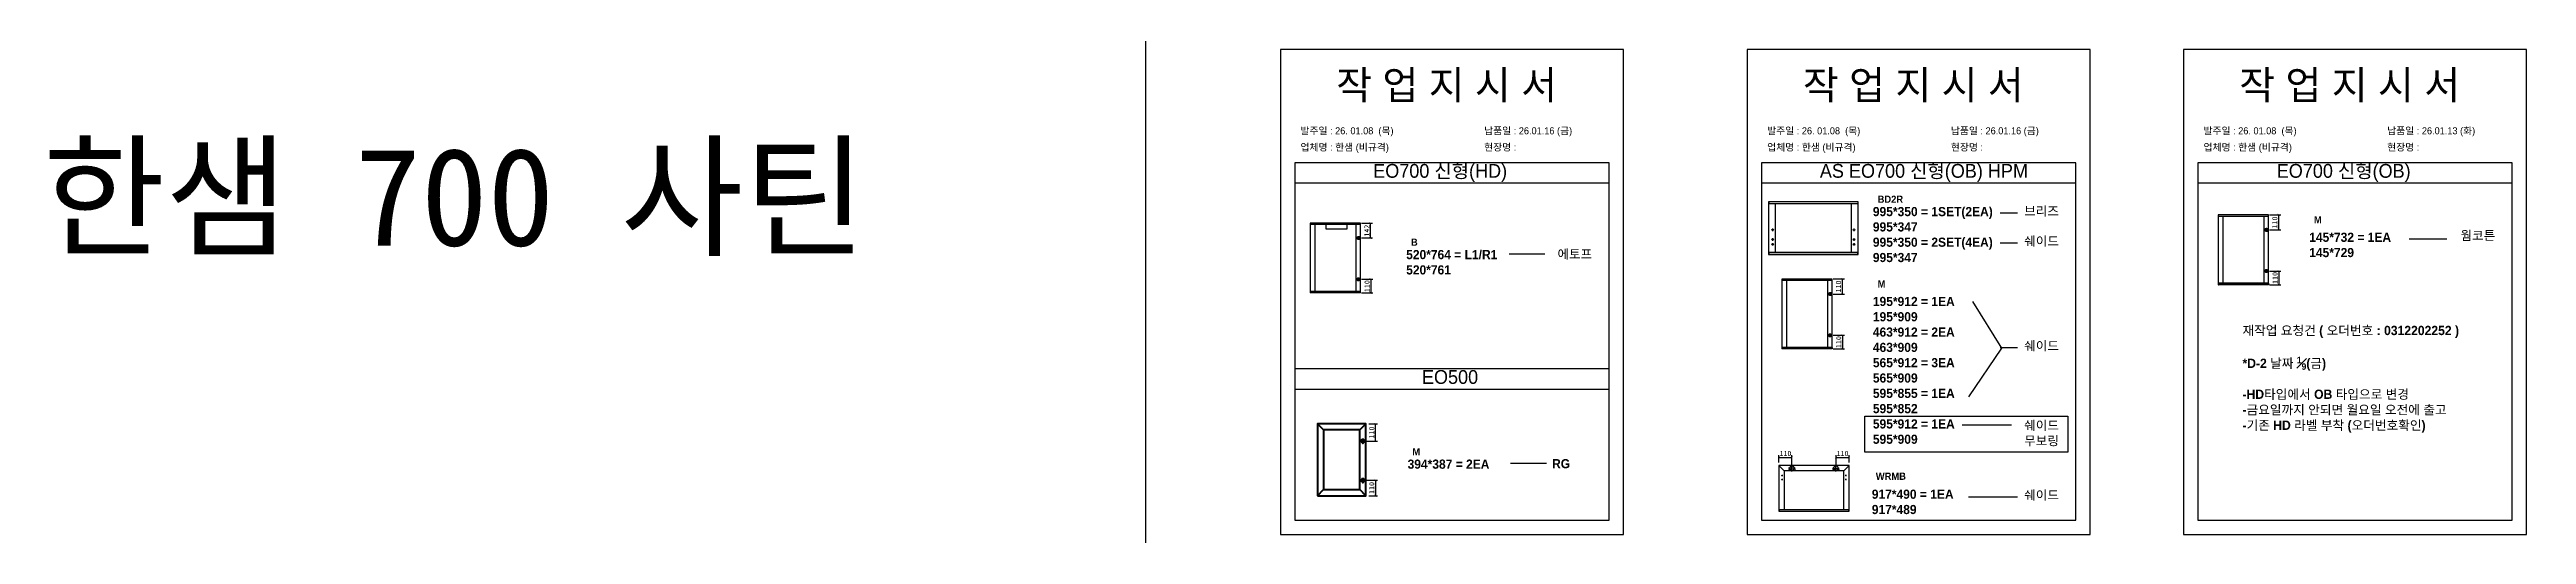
# Model space of a CAD drawing. Header units: millimetres. Extents: x -44117 to 256353, y -2095463 to 65325.
# Drawn here: x 104930 to 117066, y -617245 to -614869 of the extents above; entities that cross this region are included whole.
import ezdxf

# ---------------------------------------------------------------- set-up
doc = ezdxf.new("R2010")
doc.units = ezdxf.units.MM
doc.header["$LTSCALE"] = 10
doc.layers.add('Layer1', color=7, linetype='Continuous', lineweight=70)
doc.styles.add('MtX_Gulim', font='')
doc.styles.get('MtX_Gulim').set_extended_font_data('Gulim', bold=True)
doc.dimstyles.new('ISO-25', dxfattribs={"dimtxt": 2.5, "dimasz": 2.5, "dimexe": 1, "dimexo": 1, "dimtad": 1, "dimtxsty": 'Standard', "dimblk": 'ARCHTICK', "dimcen": 2.5, "dimadec": 0, "dimazin": 0, "dimtfac": 1, "dimtmove": 0, "dimatfit": 3, "dimfxl": 0, "dimarcsym": 0})

msp = doc.modelspace()

# ---------------------------------------------------------------- texts
at = {"linetype": 'Continuous', "style": 'MtX_Gulim'}
for s, height, p in [('BD2R', 35.049344, (113886.88127, -615619.73364)), ('B', 35.04934, (111600.12064, -615830.44437)), ('M', 35.04934, (116024.86277, -615720.3716)), ('M', 35.04934, (113886.88127, -616034.86523)), ('M', 35.04934, (111607.01937, -616857.22143)), ('WRMB', 35.049344, (113877.95272, -616977.13685))]:
    msp.add_text(s, height=height, dxfattribs=at).set_placement(p)
at = {"attachment_point": 1}
for s, width, gutter_width, heights, insert, char_height in [('{\\fGulim|b0|i0|c129|p50;작 업 지 시 서}', 3307.3198183, 12.5, [-155.84554], (111234.08196, -614972.95191), 140), ('{\\fGulim|b0|i0|c129|p50;작 업 지 시 서}', 3307.3198183, 12.5, [-155.84554], (113520.84259, -614972.95191), 140), ('{\\fGulim|b0|i0|c129|p50;작 업 지 시 서}', 3307.3198183, 12.5, [-155.84554], (115658.82409, -614972.95191), 140), ('{\\f굴림|b0|i0|c129|p50;한샘} 700 {\\f굴림|b0|i0|c129|p50;사틴}', 5072.1082947, 2395.6482, [-533.35869], (104895.62473, -615350.54709), 479.1296392), ('\\pt11;{\\fGulim|b0|i0|c129|p50;발주일 : 26. 01.08  (목)}', 3307.3198183, 12.5, [34.50412], (111058.87261, -615249.67233), 34.3), ('{\\fGulim|b0|i0|c129|p50;납품일 : 26.01.16 (금)}', 3307.3198183, 12.5, [35.09023], (111958.85059, -615249.67233), 34.3), ('\\pt11;{\\fGulim|b0|i0|c129|p50;발주일 : 26. 01.08  (목)}', 3307.3198183, 12.5, [34.50412], (113345.63323, -615249.67233), 34.3), ('{\\fGulim|b0|i0|c129|p50;납품일 : 26.01.16 (금)}', 3307.3198183, 12.5, [35.09023], (114245.61122, -615249.67233), 34.3), ('\\pt11;{\\fGulim|b0|i0|c129|p50;발주일 : 26. 01.08  (목)}', 3307.3198183, 12.5, [34.50412], (115483.61473, -615249.67233), 34.3), ('{\\fGulim|b0|i0|c129|p50;납품일 : 26.01.13 (화)}', 3307.3198183, 12.5, [40.49559], (116383.59272, -615249.67233), 34.3), ('{\\fGulim|b0|i0|c129|p50;업체명 : 한샘 (비규격)}', 3307.3198183, 12.5, [36.11279], (111058.87261, -615330.3285), 34.3), ('{\\fGulim|b0|i0|c129|p50;EO700 신형(HD)}', 1597.0710432, 6.03612, [-85.06834], (111415.25772, -615429.48783), 67.6045736), ('{\\fGulim|b0|i0|c129|p50;현장명 : }', 3307.3198183, 12.5, [-38.2735], (111958.85059, -615330.3285), 34.3), ('{\\fGulim|b0|i0|c129|p50;업체명 : 한샘 (비규격)}', 3307.3198183, 12.5, [36.11279], (113345.63323, -615330.3285), 34.3), ('{\\fGulim|b0|i0|c129|p50;\\C1;AS\\C256; EO700 신형(OB) HPM}', 1597.0710432, 6.03612, [-85.06834], (113603.73909, -615429.48783), 67.6045736), ('{\\fGulim|b0|i0|c129|p50;현장명 : }', 3307.3198183, 12.5, [-38.2735], (114245.61122, -615330.3285), 34.3), ('{\\fGulim|b0|i0|c129|p50;업체명 : 한샘 (비규격)}', 3307.3198183, 12.5, [36.11279], (115483.61473, -615330.3285), 34.3), ('{\\fGulim|b0|i0|c129|p50;\\C1;\\C256;EO700 신형(OB)}', 1597.0710432, 6.03612, [-85.06834], (115842.35855, -615429.48783), 67.6045736), ('{\\fGulim|b0|i0|c129|p50;현장명 : }', 3307.3198183, 12.5, [-38.2735], (116383.59272, -615330.3285), 34.3), ('{\\f굴림|b1|i0|c129|p50;995*350 = 1SET(2EA)^J\\C1;995*347\\P\\C256;995*350 = 2SET(4EA)\\P\\C1;995*347}', 13607.1496112, 175, [-281.60714], (113863.65411, -615640.26119), 45), ('{\\f굴림|b1|i0|c129|p50;브리즈}', 13607.1496112, 175, [-50], (114605.31688, -615637.94143), 45), ('{\\f굴림|b1|i0|c129|p50;쉐이드}', 13607.1496112, 175, [-50], (114605.31688, -615785.36032), 45), ('{\\f굴림|b1|i0|c129|p50;145*732 = 1EA^J\\C1;145*729', 13607.1496112, 175, [-121.36905], (116001.63561, -615766.05864), 45), ('{\\f굴림|b1|i0|c129|p50;웜코튼}', 13607.1496112, 175, [-48.57143], (116743.29838, -615757.44901), 45), ('{\\f굴림|b1|i0|c129|p50;520*764 = L1/R1^J\\C1;520*761}', 13607.1496112, 175, [-125.41667], (111576.89348, -615850.97192), 45), ('{\\f굴림|b1|i0|c129|p50;에토프}', 13607.1496112, 175, [-50.05952], (112318.55625, -615848.65216), 45), ('{\\f굴림|b1|i0|c129|p50;195*912 = 1EA^J\\C1;195*909\\P\\C256;463*912 = 2EA\\P\\C1;463*909\\P\\C256;565*912 = 3EA\\P\\C1;565*909\\P\\C256;595*855 = 1EA\\P\\C1;595*852\\P\\C256;595*912 = 1EA\\P\\C1;595*909}', 13607.1496112, 175, [-722.08333], (113863.65411, -616080.55227), 45), ('{\\f굴림|b1|i0|c129|p50;쉐이드}', 13607.1496112, 175, [-50], (114605.31688, -616298.37805), 45), ('{\\fGulim|b0|i0|c129|p50;EO500}', 1597.0710432, 6.03612, [-69.31494], (111654.09761, -616439.3505), 67.6045736), ('{\\f굴림|b1|i0|c129|p50;쉐이드\\P\\C1;무보링}', 13607.1496112, 175, [-127.14286], (114605.31688, -616687.84032), 45), ('{\\f굴림|b1|i0|c129|p50;394*387 = 2EA}', 13607.1496112, 175, [-46.36905], (111583.79221, -616877.74898), 45), ('{\\f굴림|b1|i0|c129|p50;RG}', 13607.1496112, 175, [-46.25], (112291.71498, -616875.42922), 45), ('{\\f굴림|b1|i0|c129|p50;917*490 = 1EA^J\\C1;917*489', 13607.1496112, 175, [-121.36905], (113858.33775, -617025.04623), 45), ('{\\f굴림|b1|i0|c129|p50;쉐이드}', 13607.1496112, 175, [-50], (114605.31688, -617029.57573), 45)]:
    msp.add_mtext_dynamic_manual_height_columns(s, width=width, gutter_width=gutter_width, heights=heights, dxfattribs=dict(at, insert=insert, char_height=char_height))
at = {"color": 1, "insert": (115674.66306, -616222.49828), "char_height": 45.5172994, "attachment_point": 1}
msp.add_mtext_dynamic_manual_height_columns('{\\f굴림|b1|i0|c129|p50;재작업 요청건 ( 오더번호 : \\C256;0312202252 \\C1;)\\P\\P\\A1;*D-2 날짜 {\\H0.7x;\\S1#9;}(금)\\P\\P\\A0;-HD타입에서 OB 타입으로 변경\\P-금요일까지 안되면 월요일 오전에 출고\\P\\A1;-기존 HD 라벨 부착 (오더번호확인)}', width=13763.5711717, gutter_width=177.01172, heights=[1274.91205], dxfattribs=at)

# ---------------------------------------------------------------- blocks, each defined once
blk = doc.blocks.new('_ArchTick')
at = {"color": 0, "linetype": 'ByBlock', "const_width": 0.15}
blk.add_lwpolyline([(-0.5, -0.5), (0.5, 0.5)], dxfattribs=at)
blk = doc.blocks.new('*D4393')
at = {"color": 0, "lineweight": -2}
for p, q in [((111358, -615719), (111412, -615719)), ((111358, -615792), (111412, -615792)), ((111402, -615792), (111402, -615719))]:
    blk.add_line(p, q, dxfattribs=at)
at = {"layer": 'Defpoints', "color": 0}
for p in [(111343, -615719), (111343, -615792), (111402, -615719)]:
    blk.add_point(p, dxfattribs=at)
at = {"color": 0, "lineweight": -2, "xscale": 10, "yscale": 10, "zscale": 10}
for p, rotation in [((111402, -615719), 90), ((111402, -615792), 270)]:
    blk.add_blockref('_ArchTick', p, dxfattribs=dict(at, rotation=rotation))
at = {"color": 0, "insert": (111384, -615756), "char_height": 25, "attachment_point": 5, "rotation": 90}
blk.add_mtext('142', dxfattribs=at)
blk = doc.blocks.new('*D4394')
at = {"color": 0, "lineweight": -2}
for p, q in [((111358, -615994), (111413, -615994)), ((111403, -615994), (111403, -616061)), ((111358, -616061), (111413, -616061))]:
    blk.add_line(p, q, dxfattribs=at)
at = {"layer": 'Defpoints', "color": 0}
for p in [(111343, -615994), (111343, -616061), (111403, -616061)]:
    blk.add_point(p, dxfattribs=at)
at = {"color": 0, "lineweight": -2, "xscale": 10, "yscale": 10, "zscale": 10}
for p, rotation in [((111403, -615994), 90), ((111403, -616061), 270)]:
    blk.add_blockref('_ArchTick', p, dxfattribs=dict(at, rotation=rotation))
at = {"color": 0, "insert": (111385, -616028), "char_height": 25, "attachment_point": 5, "rotation": 90}
blk.add_mtext('110', dxfattribs=at)
blk = doc.blocks.new('*D4395')
at = {"color": 0, "lineweight": -2}
for p, q in [((111394, -616703), (111437, -616703)), ((111427, -616787), (111427, -616703)), ((111380, -616787), (111437, -616787))]:
    blk.add_line(p, q, dxfattribs=at)
at = {"layer": 'Defpoints', "color": 0}
for p in [(111379, -616703), (111427, -616703), (111365, -616787)]:
    blk.add_point(p, dxfattribs=at)
at = {"color": 0, "lineweight": -2, "xscale": 10, "yscale": 10, "zscale": 10}
for p, rotation in [((111427, -616703), 90), ((111427, -616787), 270)]:
    blk.add_blockref('_ArchTick', p, dxfattribs=dict(at, rotation=rotation))
at = {"color": 0, "insert": (111408, -616745), "char_height": 25, "attachment_point": 5, "rotation": 90}
blk.add_mtext('110', dxfattribs=at)
blk = doc.blocks.new('*D4396')
at = {"color": 0, "lineweight": -2}
for p, q in [((111380, -616979), (111437, -616979)), ((111427, -616979), (111427, -617055)), ((111394, -617055), (111437, -617055))]:
    blk.add_line(p, q, dxfattribs=at)
at = {"layer": 'Defpoints', "color": 0}
for p in [(111365, -616979), (111379, -617055), (111427, -617055)]:
    blk.add_point(p, dxfattribs=at)
at = {"color": 0, "lineweight": -2, "xscale": 10, "yscale": 10, "zscale": 10}
for p, rotation in [((111427, -616979), 90), ((111427, -617055), 270)]:
    blk.add_blockref('_ArchTick', p, dxfattribs=dict(at, rotation=rotation))
at = {"color": 0, "insert": (111408, -617017), "char_height": 25, "attachment_point": 5, "rotation": 90}
blk.add_mtext('110', dxfattribs=at)
blk = doc.blocks.new('*D4397')
at = {"color": 0, "lineweight": -2}
for p, q in [((113669, -615993), (113724, -615993)), ((113714, -616067), (113714, -615993)), ((113669, -616067), (113724, -616067))]:
    blk.add_line(p, q, dxfattribs=at)
at = {"layer": 'Defpoints', "color": 0}
for p in [(113654, -615993), (113714, -615993), (113654, -616067)]:
    blk.add_point(p, dxfattribs=at)
at = {"color": 0, "lineweight": -2, "xscale": 10, "yscale": 10, "zscale": 10}
for p, rotation in [((113714, -615993), 90), ((113714, -616067), 270)]:
    blk.add_blockref('_ArchTick', p, dxfattribs=dict(at, rotation=rotation))
at = {"color": 0, "insert": (113695, -616030), "char_height": 25, "attachment_point": 5, "rotation": 90}
blk.add_mtext('110', dxfattribs=at)
blk = doc.blocks.new('*D4398')
at = {"color": 0, "lineweight": -2}
for p, q in [((113669, -616269), (113724, -616269)), ((113714, -616269), (113714, -616336)), ((113669, -616336), (113724, -616336))]:
    blk.add_line(p, q, dxfattribs=at)
at = {"layer": 'Defpoints', "color": 0}
for p in [(113654, -616269), (113654, -616336), (113714, -616336)]:
    blk.add_point(p, dxfattribs=at)
at = {"color": 0, "lineweight": -2, "xscale": 10, "yscale": 10, "zscale": 10}
for p, rotation in [((113714, -616269), 90), ((113714, -616336), 270)]:
    blk.add_blockref('_ArchTick', p, dxfattribs=dict(at, rotation=rotation))
at = {"color": 0, "insert": (113696, -616302), "char_height": 25, "attachment_point": 5, "rotation": 90}
blk.add_mtext('110', dxfattribs=at)
blk = doc.blocks.new('*D4399')
at = {"color": 0, "lineweight": -2}
for p, q in [((113403, -616892), (113403, -616857)), ((113403, -616867), (113467, -616867)), ((113467, -616904), (113467, -616857))]:
    blk.add_line(p, q, dxfattribs=at)
at = {"layer": 'Defpoints', "color": 0}
for p in [(113467, -616867), (113403, -616907), (113467, -616919)]:
    blk.add_point(p, dxfattribs=at)
at = {"color": 0, "lineweight": -2, "xscale": 10, "yscale": 10, "zscale": 10, "rotation": 180}
blk.add_blockref('_ArchTick', (113403, -616867), dxfattribs=at)
at = {"color": 0, "lineweight": -2, "xscale": 10, "yscale": 10, "zscale": 10}
blk.add_blockref('_ArchTick', (113467, -616867), dxfattribs=at)
at = {"color": 0, "insert": (113435, -616848), "char_height": 25, "attachment_point": 5}
blk.add_mtext('110', dxfattribs=at)
blk = doc.blocks.new('*D4400')
at = {"color": 0, "lineweight": -2}
for p, q in [((113683, -616904), (113683, -616857)), ((113683, -616867), (113747, -616867)), ((113747, -616892), (113747, -616857))]:
    blk.add_line(p, q, dxfattribs=at)
at = {"layer": 'Defpoints', "color": 0}
for p in [(113747, -616867), (113683, -616919), (113747, -616907)]:
    blk.add_point(p, dxfattribs=at)
at = {"color": 0, "lineweight": -2, "xscale": 10, "yscale": 10, "zscale": 10, "rotation": 180}
blk.add_blockref('_ArchTick', (113683, -616867), dxfattribs=at)
at = {"color": 0, "lineweight": -2, "xscale": 10, "yscale": 10, "zscale": 10}
blk.add_blockref('_ArchTick', (113747, -616867), dxfattribs=at)
at = {"color": 0, "insert": (113715, -616848), "char_height": 25, "attachment_point": 5}
blk.add_mtext('110', dxfattribs=at)
blk = doc.blocks.new('*D4401')
at = {"color": 0, "lineweight": -2}
for p, q in [((115807, -615679), (115862, -615679)), ((115852, -615752), (115852, -615679)), ((115807, -615752), (115862, -615752))]:
    blk.add_line(p, q, dxfattribs=at)
at = {"layer": 'Defpoints', "color": 0}
for p in [(115792, -615679), (115852, -615679), (115792, -615752)]:
    blk.add_point(p, dxfattribs=at)
at = {"color": 0, "lineweight": -2, "xscale": 10, "yscale": 10, "zscale": 10}
for p, rotation in [((115852, -615679), 90), ((115852, -615752), 270)]:
    blk.add_blockref('_ArchTick', p, dxfattribs=dict(at, rotation=rotation))
at = {"color": 0, "insert": (115833, -615716), "char_height": 25, "attachment_point": 5, "rotation": 90}
blk.add_mtext('110', dxfattribs=at)
blk = doc.blocks.new('*D4402')
at = {"color": 0, "lineweight": -2}
for p, q in [((115807, -615954), (115862, -615954)), ((115807, -616021), (115862, -616021)), ((115852, -615954), (115852, -616021))]:
    blk.add_line(p, q, dxfattribs=at)
at = {"layer": 'Defpoints', "color": 0}
for p in [(115792, -615954), (115792, -616021), (115852, -616021)]:
    blk.add_point(p, dxfattribs=at)
at = {"color": 0, "lineweight": -2, "xscale": 10, "yscale": 10, "zscale": 10}
for p, rotation in [((115852, -615954), 90), ((115852, -616021), 270)]:
    blk.add_blockref('_ArchTick', p, dxfattribs=dict(at, rotation=rotation))
at = {"color": 0, "insert": (115834, -615988), "char_height": 25, "attachment_point": 5, "rotation": 90}
blk.add_mtext('110', dxfattribs=at)

# ---------------------------------------------------------------- dimensions: what is measured, and where the dimension line sits
for base, p1, p2, text, picture, middle in [((115851.5046, -615678.75515), (115791.89083, -615752.37163), (115791.89083, -615678.75515), '110', '*D4401', (115832.7546, -615715.56339)), ((111402.37733, -615718.76613), (111342.76356, -615792.38261), (111342.76356, -615718.76613), '142', '*D4393', (111383.62733, -615755.57437)), ((111403.3308, -616061.14495), (111342.76356, -615994.26057), (111342.76356, -616061.14495), '110', '*D4394', (111384.5808, -616027.70276)), ((113713.5231, -615993.24878), (113653.90933, -616066.86526), (113653.90933, -615993.24878), '110', '*D4397', (113694.7731, -616030.05702)), ((115852.45808, -616021.13397), (115791.89083, -615954.24959), (115791.89083, -616021.13397), '110', '*D4402', (115833.70808, -615987.69178)), ((113714.47658, -616335.6276), (113653.90933, -616268.74322), (113653.90933, -616335.6276), '110', '*D4398', (113695.72658, -616302.18541)), ((111426.88503, -616702.71273), (111365.0574, -616786.85763), (111379.12556, -616702.71273), '110', '*D4395', (111408.13503, -616744.78518)), ((111426.88503, -617054.74962), (111365.0574, -616979.42646), (111379.12556, -617054.74962), '110', '*D4396', (111408.13503, -617017.08804))]:
    dim = msp.add_linear_dim(base=base, p1=p1, p2=p2, angle=90, text=text, dimstyle='ISO-25', override={"dimscale": 10, "dimasz": 1, "dimexo": 1.5, "dimtxsty": 'Standard'})
    dim.commit()
    dim.dimension.update_dxf_attribs({"geometry": picture, "text_midpoint": middle})
for base, p1, p2, picture, middle in [((113467.06372, -616867.18825), (113402.54367, -616906.76865), (113467.06372, -616919.49508), '*D4399', (113434.8037, -616848.43825)), ((113747.13354, -616867.18825), (113682.6135, -616919.49508), (113747.13354, -616906.76865), '*D4400', (113714.87352, -616848.43825))]:
    dim = msp.add_linear_dim(base=base, p1=p1, p2=p2, text='110', dimstyle='ISO-25', override={"dimscale": 10, "dimasz": 1, "dimexo": 1.5, "dimtxsty": 'Standard'})
    dim.commit()
    dim.dimension.update_dxf_attribs({"geometry": picture, "text_midpoint": middle})

# ---------------------------------------------------------------- linework, layer by layer
for p, q in [((112571.27536, -615423.95912), (111031.27536, -615423.95912)), ((114858.03599, -615423.95912), (113318.03599, -615423.95912)), ((116996.01748, -615423.95912), (115456.01748, -615423.95912)), ((112571.27536, -615523.95912), (111031.27536, -615523.95912)), ((114858.03599, -615523.95912), (113318.03599, -615523.95912)), ((116996.01748, -615523.95912), (115456.01748, -615523.95912)), ((113351.37555, -615614.87309), (113351.37555, -615873.31516)), ((113791.98595, -615615.53956), (113351.37555, -615615.53956)), ((113791.98595, -615625.61066), (113351.37555, -615625.61066)), ((113791.61569, -615614.50283), (113351.74581, -615614.50283)), ((113353.22685, -615614.50283), (113353.22685, -615625.61066)), ((113384.69902, -615625.61066), (113384.69902, -615862.57759)), ((113758.66247, -615862.57759), (113758.66247, -615625.61066)), ((113790.13464, -615614.50283), (113790.13464, -615625.61066)), ((113791.98595, -615873.31516), (113791.98595, -615614.87309)), ((114571.99289, -615670.02623), (114487.22703, -615670.02623)), ((115556.02817, -615679.00111), (115556.02817, -616020.888)), ((115802.52881, -615679.44385), (115556.02817, -615679.44385)), ((115802.28285, -615678.75515), (115556.27413, -615678.75515)), ((115801.299, -615686.13401), (115801.299, -615678.75515)), ((115802.52881, -616020.888), (115802.52881, -615679.00111)), ((111106.9009, -615719.01209), (111106.9009, -616060.89898)), ((111353.40154, -615719.45482), (111106.9009, -615719.45482)), ((111353.40154, -615726.14498), (111106.9009, -615726.14498)), ((111353.15558, -615718.76613), (111107.14686, -615718.76613)), ((111128.7915, -615725.65306), (111128.7915, -616053.76609)), ((111331.26498, -616053.76609), (111331.26498, -615726.14498)), ((111352.17173, -615726.14498), (111352.17173, -615718.76613)), ((111353.40154, -616060.89898), (111353.40154, -615719.01209)), ((113378.58972, -615752.23986), (113366.37111, -615752.23986)), ((113378.58972, -615799.63325), (113366.37111, -615799.63325)), ((113372.48041, -615746.13056), (113372.48041, -615758.34916)), ((113372.48041, -615793.52394), (113372.48041, -615805.74255)), ((113764.77178, -615752.23986), (113776.99038, -615752.23986)), ((113764.77178, -615799.63325), (113776.99038, -615799.63325)), ((113770.88108, -615746.13056), (113770.88108, -615758.34916)), ((113770.88108, -615793.52394), (113770.88108, -615805.74255)), ((115802.52881, -615686.13401), (115556.02817, -615686.13401)), ((115577.91877, -615685.64208), (115577.91877, -616013.75512)), ((115780.39225, -616013.75512), (115780.39225, -615686.13401)), ((116676.07035, -615797.9067), (116490.51911, -615797.9067)), ((112256.98351, -615871.086), (112081.80592, -615871.086)), ((113791.98595, -615862.57759), (113351.37555, -615862.57759)), ((113791.98595, -615872.64869), (113351.37555, -615872.64869)), ((113351.74581, -615873.68542), (113791.61569, -615873.68542)), ((113353.22685, -615862.57759), (113353.22685, -615873.68542)), ((113378.58972, -615823.32995), (113366.37111, -615823.32995)), ((113372.48041, -615817.22064), (113372.48041, -615829.43925)), ((113764.77178, -615823.32995), (113776.99038, -615823.32995)), ((113770.88108, -615817.22064), (113770.88108, -615829.43925)), ((113790.13464, -615873.68542), (113790.13464, -615862.57759)), ((114571.99289, -615817.44511), (114487.22703, -615817.44511)), ((113418.04667, -615993.49474), (113418.04667, -616335.38163)), ((113664.54732, -615993.93747), (113418.04667, -615993.93747)), ((113664.54732, -616000.62763), (113418.04667, -616000.62763)), ((113664.30135, -615993.24878), (113418.29264, -615993.24878)), ((113439.93727, -616000.13571), (113439.93727, -616328.24874)), ((113642.41075, -616328.24874), (113642.41075, -616000.62763)), ((113663.31751, -616000.62763), (113663.31751, -615993.24878)), ((113664.54732, -616335.38163), (113664.54732, -615993.49474)), ((115802.52881, -616013.75512), (115556.02817, -616013.75512)), ((115802.52881, -616020.44528), (115556.02817, -616020.44528)), ((115802.28285, -616021.13397), (115556.27413, -616021.13397)), ((115557.25798, -616021.13397), (115557.25798, -616013.75512)), ((115801.299, -616013.75512), (115801.299, -616021.13397)), ((111353.40154, -616053.76609), (111106.9009, -616053.76609)), ((111353.40154, -616060.45625), (111106.9009, -616060.45625)), ((111353.15558, -616061.14495), (111107.14686, -616061.14495)), ((111108.13071, -616061.14495), (111108.13071, -616053.76609)), ((111352.17173, -616053.76609), (111352.17173, -616061.14495)), ((114350.96686, -616102.78277), (114494.45458, -616332.75623)), ((113664.54732, -616328.24874), (113418.04667, -616328.24874)), ((113664.54732, -616334.93891), (113418.04667, -616334.93891)), ((113664.30135, -616335.6276), (113418.29264, -616335.6276)), ((113419.27648, -616335.6276), (113419.27648, -616328.24874)), ((113663.31751, -616328.24874), (113663.31751, -616335.6276)), ((114494.45458, -616332.75623), (114331.31101, -616570.34634)), ((114571.99289, -616330.46285), (114487.22703, -616330.46285)), ((112571.27536, -616433.82179), (111031.27536, -616433.82179)), ((112571.27536, -616533.82179), (111031.27536, -616533.82179)), ((114301.82723, -616708.183), (114543.59421, -616708.183)), ((112263.88224, -616897.86306), (112088.70464, -616897.86306)), ((113402.24771, -616906.76865), (113402.24771, -617131.10898)), ((113428.58846, -616933.1094), (113402.33439, -616906.55937)), ((113747.13354, -616906.47269), (113402.54367, -616906.47269)), ((113415.56607, -616956.19455), (113421.48534, -616956.19455)), ((113415.56607, -616975.13622), (113421.48534, -616975.13622)), ((113418.5257, -616953.23492), (113418.5257, -616959.15419)), ((113418.5257, -616972.17658), (113418.5257, -616978.09585)), ((113428.58846, -616933.1094), (113428.58846, -617123.11796)), ((113721.08875, -616933.1094), (113428.58846, -616933.1094)), ((113483.20714, -616919.49508), (113450.92031, -616919.49508)), ((113456.11307, -616925.41435), (113451.37765, -616925.41435)), ((113453.74536, -616923.04664), (113453.74536, -616927.78206)), ((113467.06372, -616935.6385), (113467.06372, -616903.35166)), ((113482.74978, -616925.41435), (113478.01437, -616925.41435)), ((113480.38208, -616923.04664), (113480.38208, -616927.78206)), ((113666.47008, -616919.49508), (113698.75692, -616919.49508)), ((113671.66286, -616925.41435), (113666.92744, -616925.41435)), ((113669.29515, -616923.04664), (113669.29515, -616927.78206)), ((113682.61351, -616935.6385), (113682.61351, -616903.35166)), ((113698.29957, -616925.41435), (113693.56416, -616925.41435)), ((113695.93186, -616923.04664), (113695.93186, -616927.78206)), ((113721.08875, -616933.1094), (113747.34282, -616906.55937)), ((113721.08875, -617122.52603), (113721.08875, -616933.1094)), ((113734.11115, -616956.19455), (113728.19188, -616956.19455)), ((113734.11115, -616975.13622), (113728.19188, -616975.13622)), ((113731.15152, -616953.23492), (113731.15152, -616959.15419)), ((113731.15152, -616972.17658), (113731.15152, -616978.09585)), ((113747.42951, -617131.10898), (113747.42951, -616906.76865)), ((113402.24771, -617122.52603), (113747.42951, -617122.52603)), ((113402.24771, -617130.57624), (113747.13354, -617130.57624)), ((113402.54367, -617131.40494), (113747.13354, -617131.40494)), ((113403.72752, -617122.52603), (113403.72752, -617131.40494)), ((113745.94969, -617131.40494), (113745.94969, -617122.52603)), ((114571.99289, -617061.66053), (114331.31101, -617061.66053))]:
    msp.add_line(p, q)
at = {"color": 1}
for p in [(110300.49669, 21924.9366), (110300.49669, 14161.07811), (110300.49669, 18584.38997), (110300.49669, 10820.53148), (110300.49669, 18627.87121), (110300.49669, 10864.01272), (110300.49669, 15287.32457), (110300.49669, 7523.46608), (110300.49669, 3746.75115), (110300.49669, 21924.9366), (110300.49669, 14161.07811), (110300.49669, 18584.38997), (110300.49669, 10820.53148), (110300.49669, 18627.87121), (110300.49669, 10864.01272), (110300.49669, 15287.32457), (110300.49669, 7523.46608), (110300.49669, 3746.75115), (110300.49669, 21924.9366), (110300.49669, 14161.07811), (110300.49669, 18584.38997), (110300.49669, 10820.53148), (110300.49669, 18627.87121), (110300.49669, 10864.01272), (110300.49669, 15287.32457), (110300.49669, 7523.46608), (110300.49669, 3746.75115), (110300.49669, 21924.9366), (110300.49669, 14161.07811), (110300.49669, 18584.38997), (110300.49669, 10820.53148), (110300.49669, 18627.87121), (110300.49669, 10864.01272), (110300.49669, 15287.32457), (110300.49669, 7523.46608), (110300.49669, 3746.75115), (110300.49669, 21924.9366), (110300.49669, 14161.07811), (110300.49669, 18584.38997), (110300.49669, 10820.53148), (110300.49669, 18627.87121), (110300.49669, 10864.01272), (110300.49669, 15287.32457), (110300.49669, 7523.46608), (110300.49669, 3746.75115), (110300.49669, 21924.9366), (110300.49669, 14161.07811), (110300.49669, 18584.38997), (110300.49669, 10820.53148), (110300.49669, 18627.87121), (110300.49669, 10864.01272), (110300.49669, 15287.32457), (110300.49669, 7523.46608), (110300.49669, 3746.75115), (110300.49669, 21924.9366), (110300.49669, 14161.07811), (110300.49669, 18584.38997), (110300.49669, 10820.53148), (110300.49669, 18627.87121), (110300.49669, 10864.01272), (110300.49669, 15287.32457), (110300.49669, 7523.46608), (110300.49669, 3746.75115), (110300.49669, 21924.9366), (110300.49669, 14161.07811), (110300.49669, 18584.38997), (110300.49669, 10820.53148), (110300.49669, 18627.87121), (110300.49669, 10864.01272), (110300.49669, 15287.32457), (110300.49669, 7523.46608), (110300.49669, 3746.75115), (110300.49669, 21924.9366), (110300.49669, 14161.07811), (110300.49669, 18584.38997), (110300.49669, 10820.53148), (110300.49669, 18627.87121), (110300.49669, 10864.01272), (110300.49669, 15287.32457), (110300.49669, 7523.46608), (110300.49669, 3746.75115), (110300.49669, 21924.9366), (110300.49669, 14161.07811), (110300.49669, 18584.38997), (110300.49669, 10820.53148), (110300.49669, 18627.87121), (110300.49669, 10864.01272), (110300.49669, 15287.32457), (110300.49669, 7523.46608), (110300.49669, 3746.75115), (110300.49669, 12702.87182), (110300.49669, 4939.01333), (110300.49669, 9362.32519), (110300.49669, 1598.4667), (110300.49669, 9405.80642), (110300.49669, 1641.94794), (110300.49669, 6065.25979), (110300.49669, -1698.5987), (110300.49669, -5475.31363), (110300.49669, 12702.87182), (110300.49669, 4939.01333), (110300.49669, 9362.32519), (110300.49669, 1598.4667), (110300.49669, 9405.80642), (110300.49669, 1641.94794), (110300.49669, 6065.25979), (110300.49669, -1698.5987), (110300.49669, -5475.31363), (110300.49669, 12702.87182), (110300.49669, 4939.01333), (110300.49669, 9362.32519), (110300.49669, 1598.4667), (110300.49669, 9405.80642), (110300.49669, 1641.94794), (110300.49669, 6065.25979), (110300.49669, -1698.5987), (110300.49669, -5475.31363), (110300.49669, 12702.87182), (110300.49669, 4939.01333), (110300.49669, 9362.32519), (110300.49669, 1598.4667), (110300.49669, 9405.80642), (110300.49669, 1641.94794), (110300.49669, 6065.25979), (110300.49669, -1698.5987), (110300.49669, -5475.31363), (110300.49669, 12702.87182), (110300.49669, 4939.01333), (110300.49669, 9362.32519), (110300.49669, 1598.4667), (110300.49669, 9405.80642), (110300.49669, 1641.94794), (110300.49669, 6065.25979), (110300.49669, -1698.5987), (110300.49669, -5475.31363)]:
    msp.add_xline(p, (0, 1), dxfattribs=at)
for points in [[(110961.27536, -617244.78939), (112641.27536, -617244.78939), (112641.27536, -614868.78939), (110961.27536, -614868.78939)], [(113248.03599, -617244.78939), (114928.03599, -617244.78939), (114928.03599, -614868.78939), (113248.03599, -614868.78939)], [(115386.01748, -617244.78939), (117066.01748, -617244.78939), (117066.01748, -614868.78939), (115386.01748, -614868.78939)], [(111184.95949, -615717.549), (111285.4342, -615717.549), (111285.4342, -615749.64092), (111184.95949, -615749.64092)], [(113824.43573, -616664.69443), (114819.02183, -616664.69443), (114819.02183, -616841.59709), (113824.43573, -616841.59709)]]:
    msp.add_lwpolyline(points, close=True)
for points in [[(111031.27536, -615423.95912), (111031.27536, -617174.78939), (112571.27536, -617174.78939), (112571.27536, -615423.95912)], [(113318.03599, -615423.95912), (113318.03599, -617174.78939), (114858.03599, -617174.78939), (114858.03599, -615423.95912)], [(115456.01748, -615423.95912), (115456.01748, -617174.78939), (116996.01748, -617174.78939), (116996.01748, -615423.95912)]]:
    msp.add_lwpolyline(points)
for centre, radius in [((113372.48041, -615752.23986), 3.70261), ((113372.48041, -615799.63325), 3.70261), ((113770.88108, -615752.23986), 3.70261), ((113770.88108, -615799.63325), 3.70261), ((113372.48041, -615823.32995), 3.70261), ((113770.88108, -615823.32995), 3.70261), ((113418.5257, -616956.19455), 0.88789), ((113418.5257, -616975.13621), 0.88789), ((113453.74536, -616925.41435), 0.94708), ((113467.06372, -616919.49508), 10.35872), ((113480.38208, -616925.41435), 0.94708), ((113669.29515, -616925.41435), 0.94708), ((113682.61351, -616919.49508), 10.35872), ((113695.93186, -616925.41435), 0.94708), ((113731.15152, -616956.19455), 0.88789), ((113731.15152, -616975.13621), 0.88789)]:
    msp.add_circle(centre, radius)
for centre, radius, start, end in [((113351.74581, -615614.87309), 0.37026, 90, 180), ((113791.61569, -615614.87309), 0.37026, 0, 90), ((115802.28285, -615679.00111), 0.24596, 0, 90), ((111353.15558, -615719.01209), 0.24596, 0, 90), ((113351.74581, -615873.31516), 0.37026, 180, 270), ((113791.61569, -615873.31516), 0.37026, 270, 0), ((113664.30135, -615993.49474), 0.24596, 0, 90), ((115556.27413, -616020.88801), 0.24596, 180, 270), ((115802.28285, -616020.88801), 0.24596, 270, 0), ((111107.14686, -616060.89898), 0.24596, 180, 270), ((111353.15558, -616060.89898), 0.24596, 270, 0), ((113418.29264, -616335.38164), 0.24596, 180, 270), ((113664.30135, -616335.38164), 0.24596, 270, 0), ((113402.54367, -616906.76865), 0.29596, 90, 180), ((113747.13354, -616906.76865), 0.29596, 0, 90), ((113402.54367, -617131.10898), 0.29596, 180, 270), ((113747.13354, -617131.10898), 0.29596, 270, 0)]:
    msp.add_arc(centre, radius, start, end)
at = {"layer": 'Layer1'}
for p, q in [((111342.76356, -615783.31741), (111342.76356, -615801.44781)), ((115791.89083, -615743.30643), (115791.89083, -615761.43683)), ((111342.76356, -616003.32577), (111342.76356, -615985.19537)), ((115791.89083, -615963.31479), (115791.89083, -615945.18439)), ((113653.90933, -616057.80006), (113653.90933, -616075.93046)), ((113653.90933, -616277.80842), (113653.90933, -616259.67802)), ((111171.57317, -616732.36307), (111141.92283, -616702.71273)), ((111349.47522, -616732.36307), (111379.12556, -616702.71273)), ((111352.7329, -616786.85763), (111377.3819, -616786.85763)), ((111352.7329, -616979.42646), (111377.3819, -616979.42646)), ((111141.92283, -617054.74962), (111171.57317, -617025.09928)), ((111379.12556, -617054.74962), (111349.47522, -617025.09928)), ((111349.47522, -617025.09928), (111379.12556, -617054.74962))]:
    msp.add_line(p, q, dxfattribs=at)
for points in [[(111351.82876, -615792.38261), (111333.69836, -615792.38261)], [(115800.95603, -615752.37163), (115782.82563, -615752.37163)], [(111351.82876, -615994.26057), (111333.69836, -615994.26057)], [(115800.95603, -615954.24959), (115782.82563, -615954.24959)], [(113662.97453, -616066.86526), (113644.84413, -616066.86526)], [(113662.97453, -616268.74322), (113644.84413, -616268.74322)], [(111141.92283, -617054.74962), (111379.12556, -617054.74962), (111379.12556, -616702.71273), (111141.92283, -616702.71273)], [(111171.57317, -617025.09928), (111349.47522, -617025.09928), (111349.47522, -616732.36307), (111171.57317, -616732.36307)], [(111365.0574, -616774.53313), (111365.0574, -616799.18212)], [(111365.0574, -616967.10196), (111365.0574, -616991.75096)]]:
    msp.add_lwpolyline(points, close=True, dxfattribs=at)
for centre, radius in [((111342.76356, -615792.38261), 6.04347), ((115791.89083, -615752.37163), 6.04347), ((111342.76356, -615994.26057), 6.04347), ((115791.89083, -615954.24959), 6.04347), ((113653.90933, -616066.86526), 6.04347), ((113653.90933, -616268.74322), 6.04347), ((111365.0574, -616786.85763), 8.21633), ((111365.0574, -616979.42646), 8.21633)]:
    msp.add_circle(centre, radius, dxfattribs=at)

msp.set_redraw_order([(e.dxf.handle, doc.entitydb.next_handle()) for e in msp.query("TEXT MTEXT ATTDEF DIMENSION ARC_DIMENSION")])  # texts and dimensions are drawn at this point

doc.saveas('drawing.dxf')
